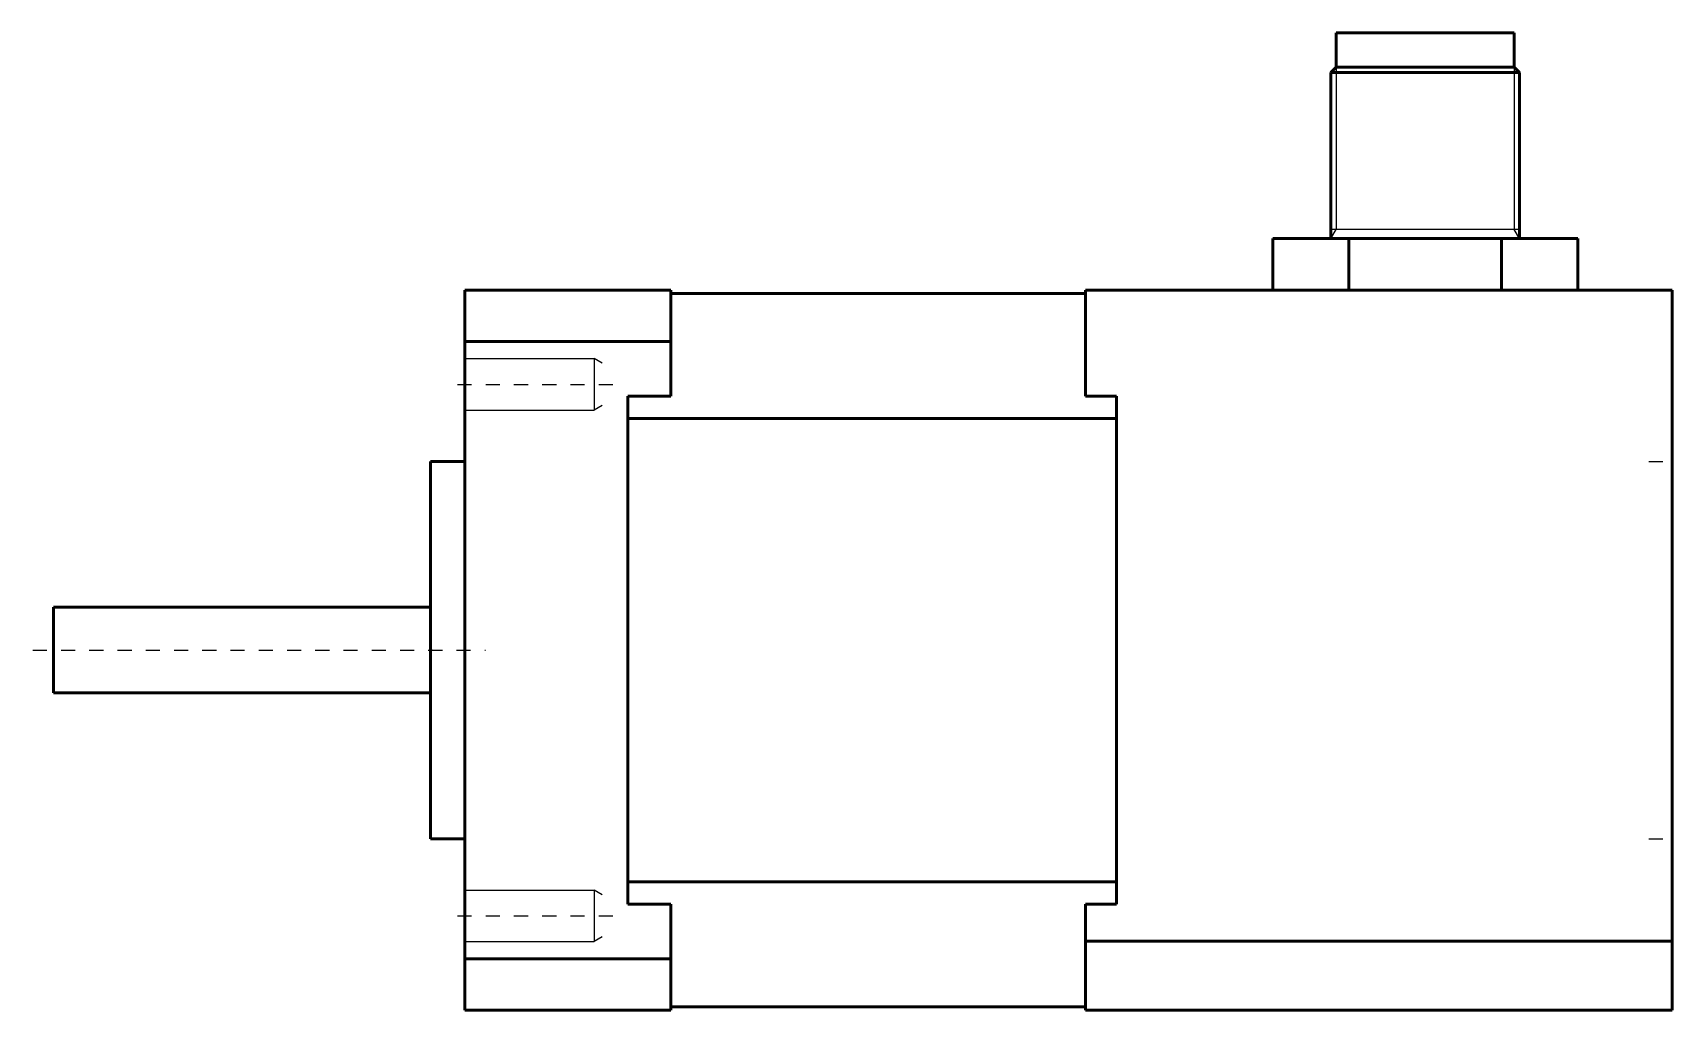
# Model space of a CAD drawing. Header units: millimetres. Extents: x 1 to 623, y -49 to 60.
# Drawn here: x 198.17 to 209.79, y -12.36 to -5.44 of the extents above; entities that cross this region are included whole.
import ezdxf

# ---------------------------------------------------------------- set-up
doc = ezdxf.new("R2010")
doc.units = ezdxf.units.MM
doc.header["$LTSCALE"] = 0.1
doc.linetypes.add('Center', pattern=[1.5, 0.45, -0.5, 0.05, -0.5])
for name, color, linetype, lineweight in [('2d ConnectionPoints', 7, 'Continuous', 50), ('AM_0', 7, 'Continuous', 50), ('AM_5', 3, 'Continuous', 25), ('AM_7', 7, 'Center', 25)]:
    doc.layers.add(name, color=color, linetype=linetype, lineweight=lineweight)

msp = doc.modelspace()

# ---------------------------------------------------------------- linework, layer by layer
at = {"layer": '2d ConnectionPoints'}
msp.add_point((200.99, -9.808), dxfattribs=at)
at = {"layer": 'AM_0'}
for p, q in [((207.401, -5.437), (207.401, -5.68)), ((208.663, -5.437), (207.401, -5.437)), ((208.663, -5.68), (208.663, -5.437)), ((207.401, -5.68), (207.364, -5.717)), ((208.663, -5.68), (207.401, -5.68)), ((208.7, -5.717), (208.663, -5.68)), ((207.364, -5.717), (207.364, -6.894)), ((208.7, -5.717), (207.364, -5.717)), ((208.7, -6.894), (208.7, -5.717)), ((206.953, -6.894), (209.112, -6.894)), ((206.953, -6.894), (206.953, -7.258)), ((207.492, -6.894), (207.492, -7.258)), ((208.572, -6.894), (208.572, -7.258)), ((209.112, -6.894), (209.112, -7.258)), ((202.69, -7.258), (201.233, -7.258)), ((201.233, -7.258), (201.233, -12.358)), ((202.69, -8.009), (202.69, -7.258)), ((205.628, -7.282), (202.69, -7.282)), ((209.78, -7.258), (205.628, -7.258)), ((205.628, -7.258), (205.628, -8.009)), ((209.78, -12.358), (209.78, -7.258)), ((202.69, -7.622), (201.233, -7.622)), ((202.386, -8.009), (202.386, -11.607)), ((202.69, -8.009), (202.386, -8.009)), ((205.847, -8.009), (205.628, -8.009)), ((205.847, -8.009), (205.847, -11.607)), ((205.847, -8.168), (202.386, -8.168)), ((201.233, -8.472), (200.99, -8.472)), ((200.99, -8.472), (200.99, -11.143)), ((200.99, -9.504), (198.319, -9.504)), ((198.319, -9.504), (198.319, -10.111)), ((198.319, -10.111), (200.99, -10.111)), ((200.99, -11.143), (201.233, -11.143)), ((205.847, -11.448), (202.386, -11.448)), ((202.386, -11.607), (202.69, -11.607)), ((202.69, -12.358), (202.69, -11.607)), ((205.628, -11.607), (205.628, -12.358)), ((205.628, -11.607), (205.847, -11.607)), ((209.78, -11.868), (205.628, -11.868)), ((202.69, -11.993), (201.233, -11.993)), ((202.69, -12.358), (201.233, -12.358)), ((205.628, -12.333), (202.69, -12.333)), ((209.78, -12.358), (205.628, -12.358))]:
    msp.add_line(p, q, dxfattribs=at)
at = {"layer": 'AM_5'}
for p, q in [((207.401, -5.68), (207.401, -6.829)), ((208.663, -5.68), (208.663, -6.829)), ((208.7, -6.829), (207.364, -6.829)), ((207.364, -6.894), (207.401, -6.829)), ((208.7, -6.894), (208.663, -6.829)), ((201.233, -7.744), (202.147, -7.744)), ((202.204, -7.776), (202.147, -7.744)), ((202.147, -7.744), (202.147, -8.108)), ((201.233, -8.108), (202.147, -8.108)), ((202.204, -8.075), (202.147, -8.108)), ((201.233, -11.508), (202.147, -11.508)), ((202.204, -11.54), (202.147, -11.508)), ((202.147, -11.508), (202.147, -11.872)), ((202.204, -11.839), (202.147, -11.872)), ((201.233, -11.872), (202.147, -11.872))]:
    msp.add_line(p, q, dxfattribs=at)
at = {"layer": 'AM_7'}
for p, q in [((201.18, -7.926), (202.343, -7.926)), ((209.615, -8.472), (209.788, -8.472)), ((198.173, -9.808), (201.378, -9.808)), ((209.615, -11.143), (209.788, -11.143)), ((201.18, -11.69), (202.343, -11.69))]:
    msp.add_line(p, q, dxfattribs=at)

doc.saveas('drawing.dxf')
